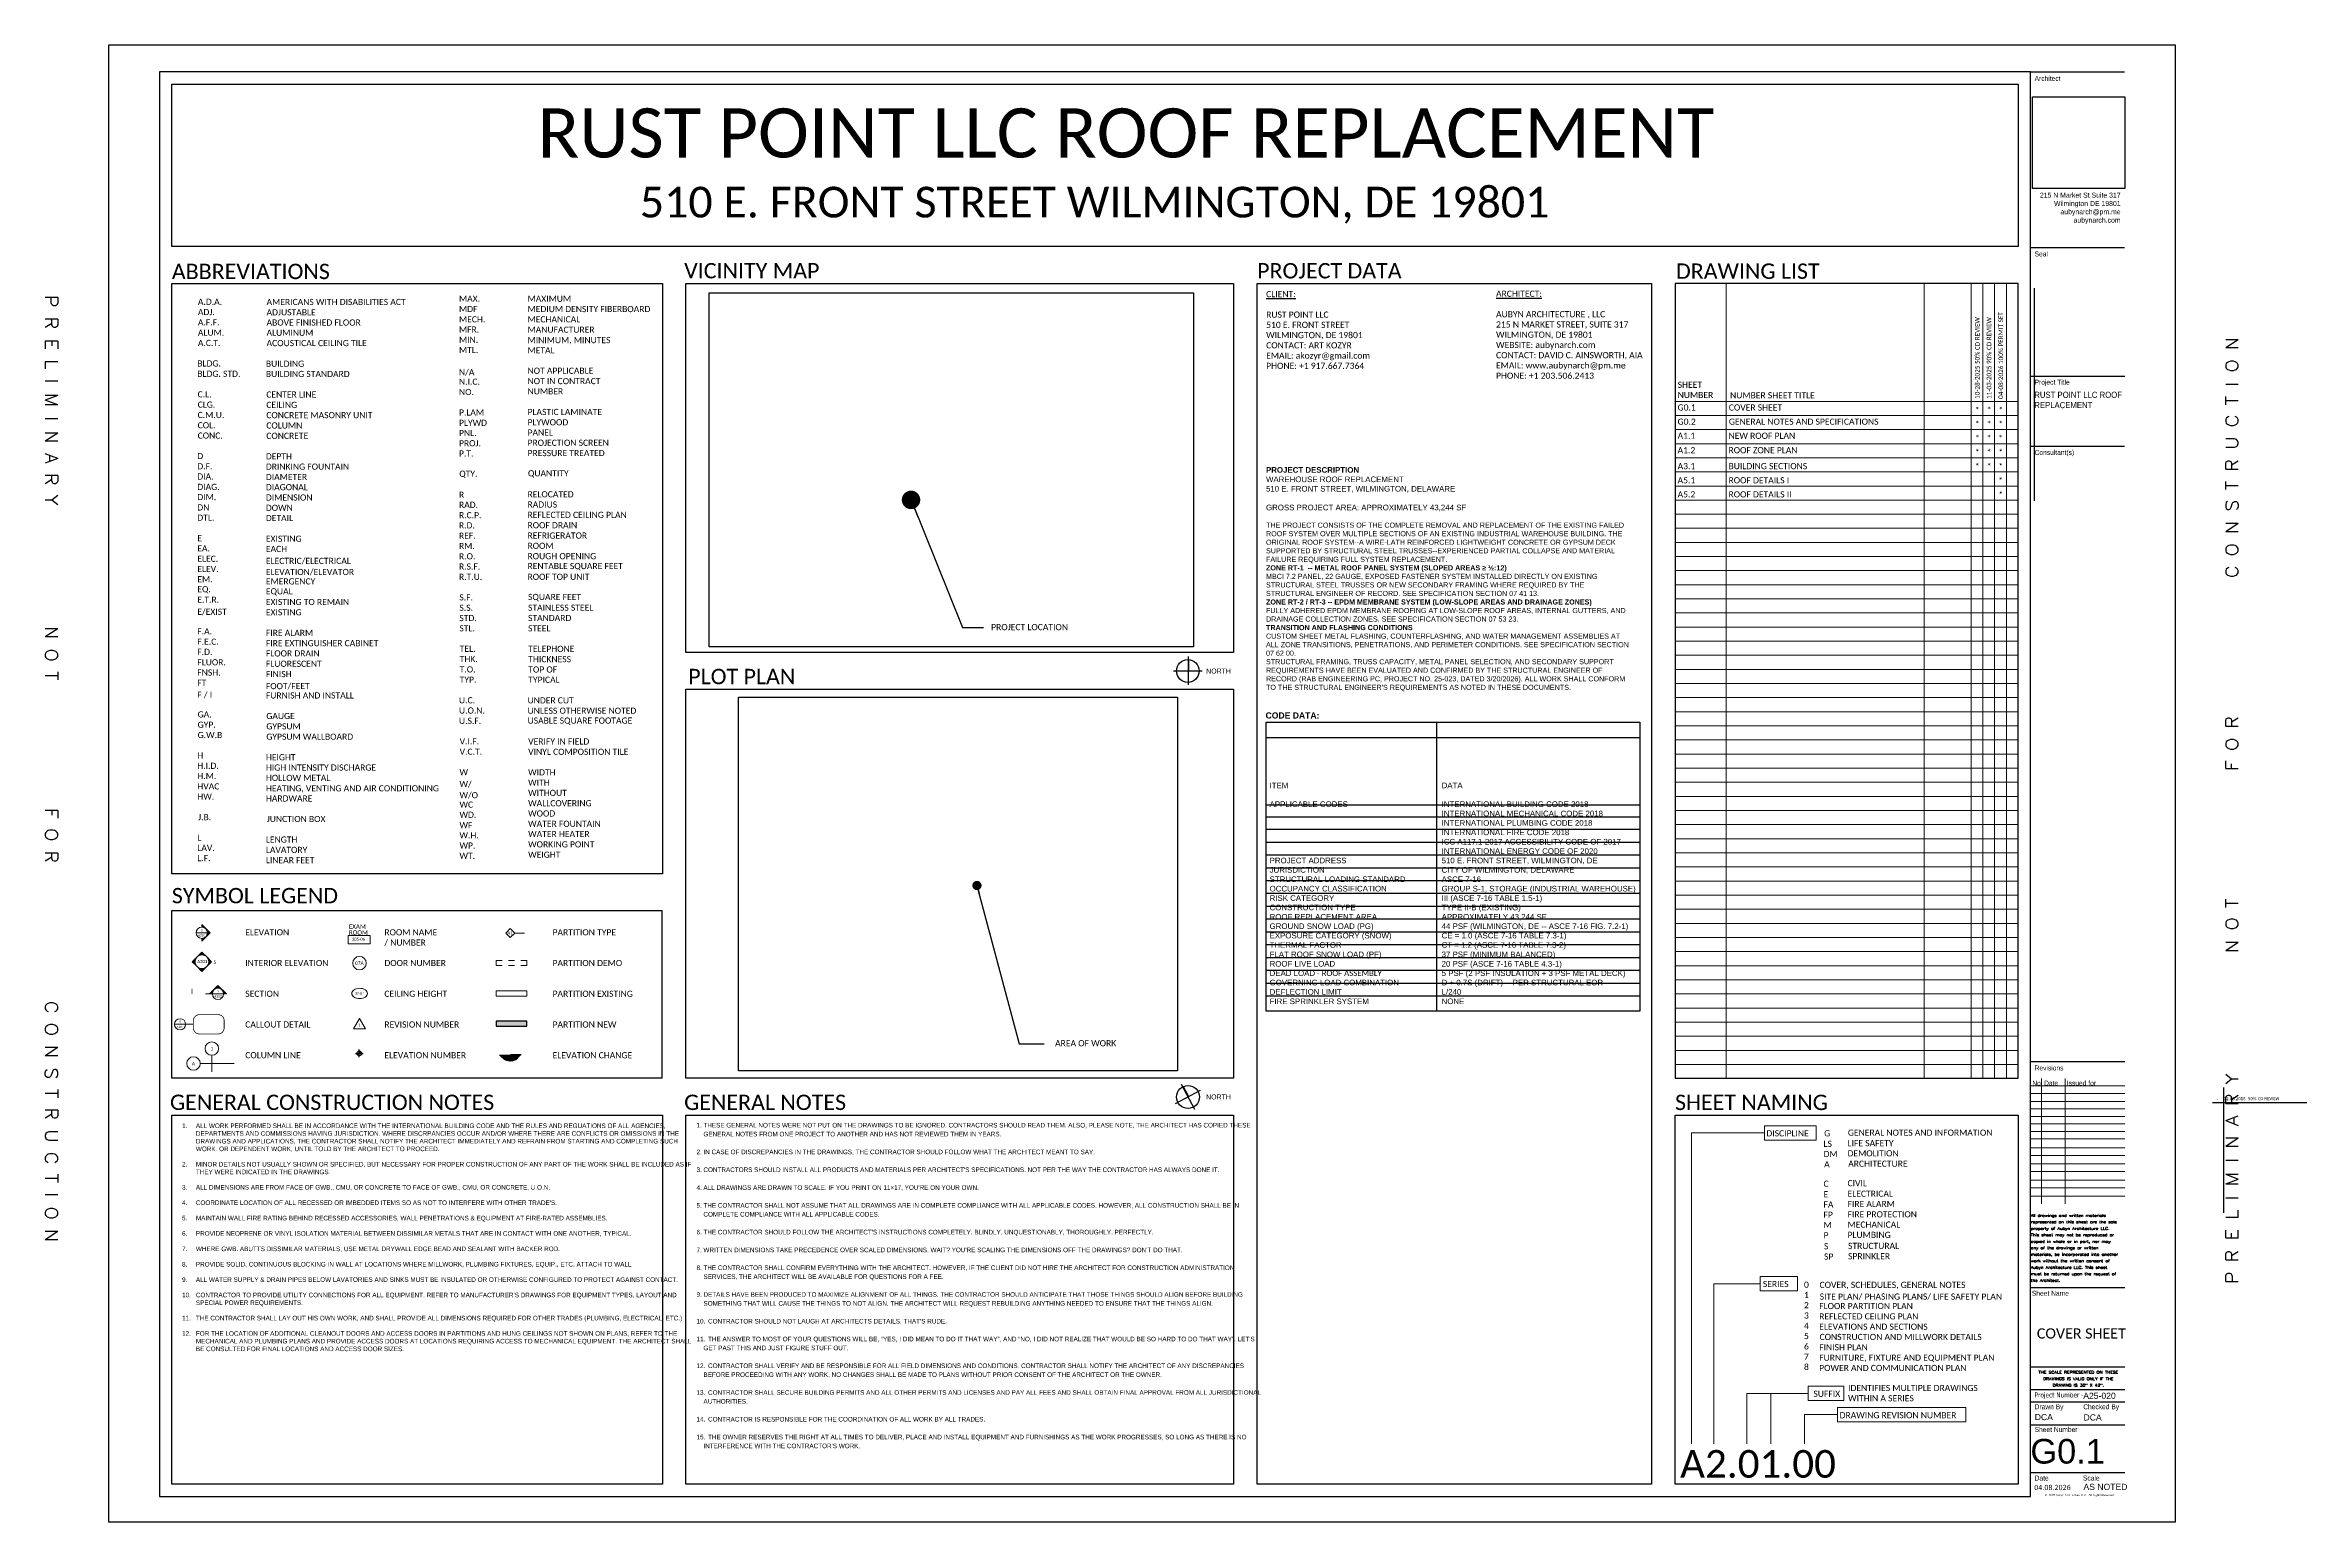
# Paper-space layout 'G0.1' of a CAD drawing. Header units: inches. Extents: x -8.1 to 37.8, y -6.3 to 23.7.
import ezdxf
from ezdxf.enums import TextEntityAlignment as Align

# ---------------------------------------------------------------- set-up
doc = ezdxf.new("R2010")
doc.units = ezdxf.units.IN
for name, pattern in [('CENTER2', [1.125, 0.75, -0.125, 0.125, -0.125]), ('DASHED4', [0.25, 0.125, -0.125]), ('HIDDEN', [9.525, 6.35, -3.175])]:
    doc.linetypes.add(name, pattern=pattern)
doc.layers.get('0').update_dxf_attribs({"color": 9, "lineweight": 0})
doc.layers.get('Defpoints').update_dxf_attribs({"color": 254})
for name, color, linetype, lineweight in [('G-ANNO-TTLB', 8, 'Continuous', 25), ('TITLE-ANNO-TEXT', 7, 'Continuous', 25), ('TITLE-ANNO-TTLB', 7, 'Continuous', 25), ('TITLE-CLOUD', 12, 'HIDDEN', 50), ('TITLE-TAGS', 7, 'Continuous', 20)]:
    doc.layers.add(name, color=color, linetype=linetype, lineweight=lineweight)
for name, color, linetype in [('LOGO-IMAGE', 7, 'Continuous'), ('TITLE-ANNO-16', 7, 'Continuous'), ('TITLE-LOGO-IMAGE', 7, 'Continuous')]:
    doc.layers.add(name, color=color, linetype=linetype)
doc.styles.add('arial', font='arial.ttf', dxfattribs={"width": 0.9})
doc.styles.add('BOLD', font='bold.shx', dxfattribs={"width": 0.8})
doc.styles.add('MONOQUIK', font='architxt.shx')
doc.styles.add('PDF Arial', font='arial.ttf')
doc.styles.add('PDF Calibri', font='calibri.ttf')
doc.styles.add('ROMANS', font='romans.shx', dxfattribs={"width": 1.1})
doc.styles.get("Standard").update_dxf_attribs({"font": 'arial.ttf'})
doc.styles.add('style1', font='block.shx')
doc.styles.add('TXT-STD-1', font='romans.shx', dxfattribs={"width": 0.8, "height": 0.75})
doc.styles.add('TXT-STD-1-4', font='romans.shx', dxfattribs={"width": 0.8, "height": 4.5})
doc.styles.add('TXT-STD-1-8', font='architxt.shx', dxfattribs={"width": 0.8, "height": 9})
doc.styles.add('TXT-TTL-1-4', font='romans.shx', dxfattribs={"height": 10})
doc.dimstyles.new('Dim 24', dxfattribs={"dimscale": 24, "dimtxt": 0.09375, "dimasz": 0.0625, "dimexe": 0.0625, "dimexo": 0.0625, "dimgap": 0.09375, "dimtad": 1, "dimdec": 4, "dimzin": 3, "dimdsep": 46, "dimlunit": 4, "dimtxsty": 'ROMANS', "dimblk1": 'ARCHTICK', "dimblk2": 'ARCHTICK', "dimsah": 1, "dimcen": 0.0625, "dimdle": 0.0625, "dimclrd": 2, "dimclre": 2, "dimclrt": 3, "dimaunit": 1, "dimazin": 0, "dimtm": 1e-09, "dimtfac": 1, "dimtdec": 4, "dimtmove": 2, "dimatfit": 3, "dimldrblk": 'CLOSEDBLANK', "dimfxl": 1, "dimtolj": 1, "dimtzin": 3, "dimarcsym": 0})
doc.dimstyles.new('STD-1-1', dxfattribs={"dimscale": 12, "dimtxt": 0.75, "dimasz": 0.03125, "dimexe": 0.015625, "dimexo": 0.015625, "dimgap": 0.03125, "dimtad": 1, "dimdec": 4, "dimzin": 3, "dimdsep": 46, "dimlunit": 4, "dimtxsty": 'TXT-STD-1', "dimblk": 'DOTSMALL', "dimcen": 0, "dimdle": 0.03125, "dimclrd": 12, "dimclre": 12, "dimclrt": 12, "dimadec": 0, "dimazin": 0, "dimtfac": 0.75, "dimtdec": 4, "dimtix": 1, "dimtmove": 2, "dimatfit": 3, "dimfxl": 0.015625, "dimtolj": 1, "dimtzin": 0, "dimarcsym": 0})
picture_1 = doc.add_image_def('image1.jpg', size_in_pixel=(950, 945))
picture_2 = doc.add_image_def('image2.jpg', size_in_pixel=(786, 574))
picture_3 = doc.add_image_def('image3.jpg', size_in_pixel=(625, 532))

psp = doc.layouts.new('G0.1')

# ---------------------------------------------------------------- texts
at = {"layer": 'TITLE-ANNO-TEXT', "linetype": 'Continuous', "style": 'ROMANS', "width": 1.1}
for rotation, p in [(270, (-8.116, 8.989)), (90, (36.443, 8.139))]:
    psp.add_text('P R E L I M I N A R Y          N O T            F O R             C O N S T R U C T I O N', height=0.25398, rotation=rotation, dxfattribs=at).set_placement(p, align=Align.CENTER)
at = {"layer": 'TITLE-ANNO-TEXT', "linetype": 'HIDDEN', "attachment_point": 7, "style": 'PDF Calibri'}
for s, insert, char_height, width in [('\\pxqc;RUST POINT LLC ROOF REPLACEMENT', (1.105, 21.393), 0.99976, 25.47771), ('\\pxqc;510 E. FRONT STREET WILMINGTON, DE 19801', (3.597, 20.062), 0.62419, 19.21847)]:
    psp.add_mtext(s, dxfattribs=dict(at, insert=insert, char_height=char_height, width=width))
at = {"layer": 'TITLE-ANNO-TEXT'}
for s, insert, char_height, width, attachment_point, style in [('{\\LCLIENT:\\P\\P}RUST POINT LLC\\P510 E. FRONT STREET\\PWILMINGTON, DE 19801\\PCONTACT: ART KOZYR\\PEMAIL: akozyr@gmail.com\\PPHONE: +1 917.667.7364', (16.692, 17.109), 0.12484, 3.20035, 7, 'PDF Calibri'), ('{\\LARCHITECT:\\P\\P}AUBYN ARCHITECTURE , LLC\\P215 N MARKET STREET, SUITE 317\\PWILMINGTON, DE 19801\\PWEBSITE: aubynarch.com\\PCONTACT: DAVID C. AINSWORTH, AIA\\PEMAIL: www.aubynarch@pm.me\\PPHONE: +1 203.506.2413', (21.363, 16.909), 0.12484, 3.04166, 7, 'PDF Calibri'), ('SHEET\\PNUMBER', (25.053, 16.516), 0.1248, 2.31252, 7, 'PDF Calibri'), ('NUMBER SHEET TITLE', (26.118, 16.51), 0.12484, 2.31252, 7, 'PDF Calibri'), ('\\pxql;RUST POINT LLC ROOF REPLACEMENT', (32.3, 16.646), 0.125, 1.91432, 1, 'arial'), ('G0.1', (25.052, 16.263), 0.1248, 0.9657, 7, 'PDF Calibri'), ('G0.2', (25.052, 15.975), 0.1248, 0.9603, 7, 'PDF Calibri'), ('COVER SHEET', (26.093, 16.263), 0.12484, 2.31252, 7, 'PDF Calibri'), ('GENERAL NOTES AND SPECIFICATIONS', (26.093, 15.975), 0.12484, 3.332, 7, 'PDF Calibri'), ('A1.1', (25.052, 15.688), 0.1248, 2.31252, 7, 'PDF Calibri'), ('NEW ROOF PLAN ', (26.087, 15.688), 0.12484, 5.01346, 7, 'PDF Calibri'), ('A1.2', (25.052, 15.395), 0.1248, 2.31252, 7, 'PDF Calibri'), ('A3.1', (25.052, 15.071), 0.1248, 0.9623, 7, 'PDF Calibri'), ('BUILDING SECTIONS', (26.087, 15.071), 0.12484, 5.01346, 7, 'PDF Calibri'), ('ROOF ZONE PLAN', (26.087, 15.395), 0.12484, 5.01346, 7, 'PDF Calibri'), ("\\pxb1.33333;{\\fArial|b1|i0|c0|p34;\\H0.91667x;\\C159;\\c4667950;PROJECT DESCRIPTION\\P\\pb0.33333;\\fArial|b0|i0|c0|p34;\\C256;WAREHOUSE ROOF REPLACEMENT\\fCalibri|b0|i0|c0|p34;\\P\\fArial|b0|i0|c0|p34;510 E. FRONT STREET, WILMINGTON, DELAWARE\\fCalibri|b0|i0|c0|p34;\\P\\P\\fArial|b0|i0|c0|p34;GROSS PROJECT AREA: APPROXIMATELY 43,244 SF\\fCalibri|b0|i0|c0|p34;\\P\\pb0.25;\\fArial|b0|i0|c0|p34;\\H0.90908x;\\P\\pb0.33333,a0.33333;THE PROJECT CONSISTS OF THE COMPLETE REMOVAL AND REPLACEMENT OF THE EXISTING FAILED ROOF SYSTEM OVER MULTIPLE SECTIONS OF AN EXISTING INDUSTRIAL WAREHOUSE BUILDING. THE ORIGINAL ROOF SYSTEM--A WIRE-LATH REINFORCED LIGHTWEIGHT CONCRETE OR GYPSUM DECK SUPPORTED BY STRUCTURAL STEEL TRUSSES--EXPERIENCED PARTIAL COLLAPSE AND MATERIAL FAILURE REQUIRING FULL SYSTEM REPLACEMENT.\\P\\fArial|b1|i0|c0|p34;ZONE RT-1  -- METAL ROOF PANEL SYSTEM (SLOPED AREAS ≥ ½:12)\\fCalibri|b0|i0|c0|p34;\\P\\fArial|b0|i0|c0|p34;MBCI 7.2 PANEL, 22 GAUGE, EXPOSED FASTENER SYSTEM INSTALLED DIRECTLY ON EXISTING STRUCTURAL STEEL TRUSSES OR NEW SECONDARY FRAMING WHERE REQUIRED BY THE STRUCTURAL ENGINEER OF RECORD. SEE SPECIFICATION SECTION 07\\~41\\~13.\\P\\fArial|b1|i0|c0|p34;ZONE RT-2 / RT-3 -- EPDM MEMBRANE SYSTEM (LOW-SLOPE AREAS AND DRAINAGE ZONES)\\fCalibri|b0|i0|c0|p34;\\P\\fArial|b0|i0|c0|p34;FULLY ADHERED EPDM MEMBRANE ROOFING AT LOW-SLOPE ROOF AREAS, INTERNAL GUTTERS, AND DRAINAGE COLLECTION ZONES. SEE SPECIFICATION SECTION 07\\~53\\~23.\\P\\fArial|b1|i0|c0|p34;TRANSITION AND FLASHING CONDITIONS\\fCalibri|b0|i0|c0|p34;\\P\\fArial|b0|i0|c0|p34;CUSTOM SHEET METAL FLASHING, COUNTERFLASHING, AND WATER MANAGEMENT ASSEMBLIES AT ALL ZONE TRANSITIONS, PENETRATIONS, AND PERIMETER CONDITIONS. SEE SPECIFICATION SECTION 07\\~62\\~00.\\PSTRUCTURAL FRAMING, TRUSS CAPACITY, METAL PANEL SELECTION, AND SECONDARY SUPPORT REQUIREMENTS HAVE BEEN EVALUATED AND CONFIRMED BY THE STRUCTURAL ENGINEER OF RECORD (RAB ENGINEERING PC, PROJECT NO. 25-023, DATED 3/20/2026). ALL WORK SHALL CONFORM TO THE STRUCTURAL ENGINEER'S REQUIREMENTS AS NOTED IN THESE DOCUMENTS.}", (16.689, 10.56), 0.124837, 7.41525, 7, 'PDF Calibri'), ('A5.1', (25.052, 14.784), 0.1248, 0.95342, 7, 'PDF Calibri'), ('ROOF DETAILS I', (26.087, 14.784), 0.12484, 5.01346, 7, 'PDF Calibri'), ('A5.2', (25.052, 14.497), 0.1248, 0.95342, 7, 'PDF Calibri'), ('ROOF DETAILS II', (26.087, 14.497), 0.12484, 5.01346, 7, 'PDF Calibri'), ('\\pxb1.33333,a0.5;{\\fArial|b1|i0|c0|p34;\\C159;\\c4667950;CODE DATA:}', (16.68, 10.005), 0.12484, 1.14522, 7, 'PDF Calibri'), ('{\\fArial|b0|i0|c0|p34;\\H0.91667x;ITEM^I^I^I^I^I^I^IDATA\\P\\PAPPLICABLE CODES^I^I^I^IINTERNATIONAL BUILDING CODE 2018\\P^I^I^I^I^I^I^IINTERNATIONAL MECHANICAL CODE 2018\\P^I^I^I^I^I^I^IINTERNATIONAL PLUMBING CODE 2018\\P^I^I^I^I^I^I^IINTERNATIONAL FIRE CODE 2018\\P^I^I^I^I^I^I^IICC A117.1-2017 ACCESSIBILITY CODE OF 2017\\P^I^I^I^I^I^I^IINTERNATIONAL ENERGY CODE OF 2020\\fCalibri|b0|i0|c0|p34;\\P\\pxb0.25,a0.25;\\fArial|b0|i0|c0|p34;PROJECT ADDRESS\\fCalibri|b0|i0|c0|p34;^I^I^I^I\\fArial|b0|i0|c0|p34;510 E. FRONT STREET, WILMINGTON, DE\\fCalibri|b0|i0|c0|p34;\\P\\fArial|b0|i0|c0|p34;JURISDICTION\\fCalibri|b0|i0|c0|p34;^I^I^I^I^I\\fArial|b0|i0|c0|p34;CITY OF WILMINGTON, DELAWARE\\fCalibri|b0|i0|c0|p34;\\P\\fArial|b0|i0|c0|p34;STRUCTURAL LOADING STANDARD\\fCalibri|b0|i0|c0|p34;^I^I\\fArial|b0|i0|c0|p34;ASCE 7-16\\fCalibri|b0|i0|c0|p34;\\P\\fArial|b0|i0|c0|p34;OCCUPANCY CLASSIFICATION\\fCalibri|b0|i0|c0|p34;^I^I^I\\fArial|b0|i0|c0|p34;GROUP S-1, STORAGE (INDUSTRIAL WAREHOUSE)\\fCalibri|b0|i0|c0|p34;\\P\\fArial|b0|i0|c0|p34;RISK CATEGORY\\fCalibri|b0|i0|c0|p34;^I^I^I^I^I\\fArial|b0|i0|c0|p34;III (ASCE 7-16 TABLE 1.5-1)\\fCalibri|b0|i0|c0|p34;\\P\\fArial|b0|i0|c0|p34;CONSTRUCTION TYPE\\fCalibri|b0|i0|c0|p34;^I^I^I^I\\fArial|b0|i0|c0|p34;TYPE II-B (EXISTING)\\fCalibri|b0|i0|c0|p34;\\P\\fArial|b0|i0|c0|p34;ROOF REPLACEMENT AREA\\fCalibri|b0|i0|c0|p34;^I^I^I\\fArial|b0|i0|c0|p34;APPROXIMATELY 43,244 SF\\fCalibri|b0|i0|c0|p34;\\P\\fArial|b0|i0|c0|p34;GROUND SNOW LOAD (PG)\\fCalibri|b0|i0|c0|p34;^I^I^I\\fArial|b0|i0|c0|p34;44 PSF (WILMINGTON, DE -- ASCE 7-16 FIG. 7.2-1)\\fCalibri|b0|i0|c0|p34;\\P\\fArial|b0|i0|c0|p34;EXPOSURE CATEGORY (SNOW)\\fCalibri|b0|i0|c0|p34;^I^I^I\\fArial|b0|i0|c0|p34;CE = 1.0 (ASCE 7-16 TABLE 7.3-1)\\fCalibri|b0|i0|c0|p34;\\P\\fArial|b0|i0|c0|p34;THERMAL FACTOR\\fCalibri|b0|i0|c0|p34;^I^I^I^I^I\\fArial|b0|i0|c0|p34;CT = 1.2 (ASCE 7-16 TABLE 7.3-2)\\fCalibri|b0|i0|c0|p34;\\P\\fArial|b0|i0|c0|p34;FLAT ROOF SNOW LOAD (PF)\\fCalibri|b0|i0|c0|p34;^I^I^I\\fArial|b0|i0|c0|p34;37 PSF (MINIMUM BALANCED)\\fCalibri|b0|i0|c0|p34;\\P\\fArial|b0|i0|c0|p34;ROOF LIVE LOAD^I^I^I^I^I20 PSF (ASCE 7-16 TABLE 4.3-1)\\PDEAD LOAD\\fCalibri|b0|i0|c0|p34; - ROOF ASSEMBLY^I^I^I\\fArial|b0|i0|c0|p34;5 PSF (2 PSF INSULATION + 3 PSF METAL DECK)\\fCalibri|b0|i0|c0|p34;\\P\\fArial|b0|i0|c0|p34;GOVERNING LOAD COMBINATION\\fCalibri|b0|i0|c0|p34;^I^I\\fArial|b0|i0|c0|p34;D + 0.7S (DRIFT) -- PER STRUCTURAL EOR \\fCalibri|b0|i0|c0|p34;\\P\\fArial|b0|i0|c0|p34;DEFLECTION LIMIT\\fCalibri|b0|i0|c0|p34;^I^I^I^I^I\\fArial|b0|i0|c0|p34;L/240\\fCalibri|b0|i0|c0|p34;\\P\\fArial|b0|i0|c0|p34;FIRE SPRINKLER SYSTEM\\fCalibri|b0|i0|c0|p34;^I^I^I\\fArial|b0|i0|c0|p34;NONE}', (16.762, 4.202), 0.124837, 7.73504, 7, 'PDF Calibri'), ('{\\fTahoma|b0|i0|c0|p15;-     02.03.2018  50% CD REVIEW}', (36, 2.315), 0.0625, 1.87189, 1, 'style1'), ('{\\fTahoma|b0|i0|c0|p34;04.08.2026}', (32.297, -5.564), 0.10523, 0.76625, 1, 'style1')]:
    psp.add_mtext(s, dxfattribs=dict(at, insert=insert, char_height=char_height, width=width, attachment_point=attachment_point, style=style))
at = {"layer": 'TITLE-ANNO-TEXT', "char_height": 0.0931, "width": 2.15217, "attachment_point": 7, "rotation": 90, "style": 'PDF Calibri'}
for s, insert in [('10-28-2025 50% CD REVIEW', (31.19, 16.5)), ('11-03-2025 90% CD REVIEW', (31.428, 16.5)), ('04-08-2026 100% PERMIT SET', (31.666, 16.5))]:
    psp.add_mtext(s, dxfattribs=dict(at, insert=insert))
at = {"layer": 'TITLE-ANNO-TEXT', "char_height": 0.125, "attachment_point": 7, "style": 'PDF Calibri'}
for insert in [(31.093, 16.208), (31.332, 16.208), (31.57, 16.208), (31.093, 15.922), (31.093, 15.635), (31.332, 15.922), (31.332, 15.635), (31.57, 15.922), (31.57, 15.635), (31.093, 15.348), (31.093, 15.062), (31.332, 15.348), (31.332, 15.062), (31.57, 15.348), (31.57, 15.062), (31.57, 14.775), (31.57, 14.488)]:
    psp.add_mtext('*', dxfattribs=dict(at, insert=insert))
at = {"layer": 'TITLE-ANNO-TTLB', "linetype": 'Continuous', "insert": (15.472, 2.317), "char_height": 0.1011, "width": 0.78941, "attachment_point": 4, "style": 'PDF Arial'}
psp.add_mtext('NORTH', dxfattribs=at)

# ---------------------------------------------------------------- blocks, each defined once
blk = doc.blocks.new('SYM-DETAIL')
blk.add_line((-15, 0), (15, 0))
blk.add_circle((0, 0), 15)
at = {"style": 'TXT-STD-1-4', "width": 0.8}
for tag, p in [('DETAIL', (0, 6.7)), ('SHEET', (0, -7.1))]:
    blk.add_attdef(tag, text='', height=6, dxfattribs=at).set_placement(p, align=Align.MIDDLE)
blk = doc.blocks.new('A$C1D3A682B')
blk.add_hatch(color=256).paths.add_polyline_path([(54, 27), (45, 27, -1), (9, 27), (0, 27), (27, 0)])
for p, q in [((0, 27), (9, 27)), ((27, 0), (0, 27)), ((54, 27), (27, 0)), ((45, 27), (54, 27))]:
    blk.add_line(p, q)
blk = doc.blocks.new('SYM-INTEL-96')
for points in [[(-25.8, 0), (-12.9, -12.9, -0.414214), (-12.9, 12.9)], [(0, 25.8), (12.9, 12.9, 0.414214), (-12.9, 12.9)], [(25.8, 0), (12.9, -12.9, 0.414214), (12.9, 12.9)], [(0, -25.8), (12.9, -12.9, -0.414214), (-12.9, -12.9)]]:
    blk.add_hatch(color=256).paths.add_polyline_path(points)
for p, q in [((-25.8, 0, -80), (-12.9, 12.9, -80)), ((-25.8, 0, -80), (-12.9, -12.9, -80)), ((0, 25.8, -80), (-17.2, 8.6, -80)), ((0, 25.8, -80), (12.9, 12.9, -80)), ((25.8, 0, -80), (0, -25.8, -80)), ((25.8, 0, -80), (12.9, 12.9, -80)), ((0, -25.8, -80), (-12.9, -12.9, -80)), ((0, -25.8, -80), (12.9, -12.9, -80))]:
    blk.add_line(p, q)
blk.add_circle((0, 0, -80), 18.2)
at = {"style": 'TXT-STD-1-8', "width": 0.7}
blk.add_attdef('X', text='', height=9, dxfattribs=at).set_placement((-29.3, -0.8, 8.1), align=Align.MIDDLE_RIGHT)
for tag, height, style, width, p in [('AXXX', 12, 'TXT-STD-1-4', 0.6, (0, 0, -8)), ('X', 9, 'TXT-STD-1-8', 0.7, (31, -0.9, 8.1))]:
    blk.add_attdef(tag, text='', height=height, dxfattribs=dict(style=style, width=width)).set_placement(p, align=Align.MIDDLE_CENTER)
blk.add_attdef('X', text='', height=9, dxfattribs=at).set_placement((-0.4, 24.3, 8.1), align=Align.BOTTOM_CENTER)
blk.add_attdef('X', text='', height=9, dxfattribs=at).set_placement((-0.1, -26.7, 8.1), align=Align.TOP_CENTER)
blk = doc.blocks.new('SYM-DOOR')
blk.add_circle((0, 0), 9)
at = {"style": 'TXT-STD-1-4', "width": 0.8}
blk.add_attdef('DOOR#', text='', height=4.5, dxfattribs=at).set_placement((0, 0, 0), align=Align.MIDDLE_CENTER)
blk = doc.blocks.new('SYM-PART')
blk.add_lwpolyline([(0, 0), (-6, 6), (0, 11.9), (6, 6), (0, 0)])
at = {"style": 'TXT-STD-1-4', "width": 0.75}
blk.add_attdef('X', text='', height=4.5, dxfattribs=at).set_placement((0, 6, 0), align=Align.MIDDLE_CENTER)
blk = doc.blocks.new('SYM-ROOM')
blk.add_lwpolyline([(-1, -20.1), (28.4, -20.1), (28.4, -9.1), (-1, -9.1)], close=True)
at = {"style": 'TXT-TTL-1-4', "width": 0.75}
for p in [(0, 4.7), (0, -5.3)]:
    blk.add_attdef('%%UROOMNAME', p, '', height=6.75, dxfattribs=at)
blk.add_attdef('NUM', text='', height=6.75, dxfattribs=at).set_placement((18.1, -14.6), align=Align.MIDDLE_CENTER)
blk = doc.blocks.new('REVNO1')
for p, q in [((-12.1, -6.8), (-0.1, 14)), ((-0.1, 14), (11.9, -6.8)), ((-12.1, -6.8), (11.9, -6.8))]:
    blk.add_line(p, q)
blk.add_attdef('#', text='', height=6).set_placement((0.1, -2.8), align=Align.CENTER)
blk = doc.blocks.new('CLNG_HGT')
at = {"lineweight": -2, "elevation": 0}
blk.add_lwpolyline([(-8899.5, 98.9, 0.139889), (-8901.2, 104.9, 0.107118), (-8906.9, 110.8, 0.079812), (-8915.6, 114.8, 0.082336), (-8924.8, 115.7, 0.067459), (-8934.8, 114.4, 0.079812), (-8942.6, 110.8, 0.107118), (-8948.3, 104.9, 0.139889), (-8950, 98.9, 0.139889), (-8948.3, 92.8, 0.107118), (-8942.6, 87, 0.079812), (-8934.8, 83.4, 0.067459), (-8924.8, 82.1, 0.067459), (-8914.7, 83.4, 0.079812), (-8906.9, 87, 0.107118), (-8901.2, 92.8, 0.139889)], format="xyb", close=True, dxfattribs=at)
at = {"lineweight": -2, "style": 'ROMANS'}
blk.add_attdef('CLGHT', text='', height=9, dxfattribs=at).set_placement((-8924.5, 99, 0), align=Align.MIDDLE)
blk = doc.blocks.new('TITLE G00')
h = blk.add_hatch(color=0)
h.paths.add_polyline_path([(-36.949, 9.515, 0.414214), (-36.902, 9.468), (-36.902, 9.515)])
h.paths.add_polyline_path([(-36.855, 9.515, 0.414214), (-36.902, 9.562), (-36.902, 9.515)])
h = blk.add_hatch()
h.set_pattern_fill('ANSI31', color=0, scale=0.130208, style=0)
h.set_pattern_definition([(45, (-43.152147, 0.760532), (-0.011508888, 0.011508888), [])])
h.paths.add_polyline_path([(-33.841, 9.476), (-34.049, 9.476), (-34.042, 9.466), (-33.975, 9.398), (-33.927, 9.373), (-33.893, 9.363), (-33.865, 9.358), (-33.841, 9.356)])
h.paths.add_polyline_path([(-33.83, 9.476), (-33.841, 9.476), (-33.841, 9.356), (-33.83, 9.356)])
h.paths.add_polyline_path([(-33.755, 9.486), (-33.83, 9.486), (-33.83, 9.476), (-33.83, 9.356), (-33.818, 9.356), (-33.797, 9.359), (-33.778, 9.363), (-33.76, 9.368), (-33.755, 9.37)])
h.paths.add_polyline_path([(-33.649, 9.44), (-33.638, 9.453), (-33.629, 9.466), (-33.62, 9.481), (-33.611, 9.486), (-33.755, 9.486), (-33.755, 9.37), (-33.743, 9.374), (-33.727, 9.381), (-33.712, 9.389), (-33.698, 9.397), (-33.684, 9.407), (-33.672, 9.417), (-33.66, 9.429)])
at = {"layer": 'TITLE-CLOUD', "true_color": 0x999999, "transparency": 33554559}
blk.add_hatch(color=253, dxfattribs=at).paths.add_polyline_path([(-34.122, 10.07), (-33.498, 10.07), (-33.498, 10.174), (-34.122, 10.174)])
at = {"color": 0}
for p, q in [((-36.98, 9.515), (-36.824, 9.515)), ((-36.902, 9.437), (-36.902, 9.593)), ((-33.83, 9.476), (-34.051, 9.476)), ((-33.611, 9.486), (-33.83, 9.486)), ((-33.83, 9.486), (-33.83, 9.353))]:
    blk.add_line(p, q, dxfattribs=at)
blk.add_circle((-36.902, 9.515), 0.0469, dxfattribs=at)
at = {"layer": 'Defpoints'}
blk.add_line((-2.868, 25.061), (-2.868, 20.746), dxfattribs=at)
for points in [[(-42, 0), (0, 0), (0, 30), (-42, 30)], [(-40.962, 0.516), (-2.948, 0.516), (-2.948, 29.46), (-40.962, 29.46)]]:
    blk.add_lwpolyline(points, close=True, dxfattribs=at)
at = {"layer": 'TITLE-ANNO-16'}
blk.add_circle((-20.067, 17.286), 0.231, dxfattribs=at)
at = {"layer": 'TITLE-ANNO-TEXT', "lineweight": 0}
for points in [[(-9.126, 25.159), (-9.126, 9.011)], [(-5.104, 25.159), (-5.104, 9.011)], [(-4.151, 25.159), (-4.151, 9.011)], [(-3.913, 9.011), (-3.913, 25.159)], [(-3.674, 9.011), (-3.674, 25.159)], [(-3.436, 9.011), (-3.436, 25.159)], [(-10.168, 22.764), (-3.198, 22.764)], [(-10.168, 22.477), (-3.198, 22.477)], [(-10.168, 22.19), (-3.198, 22.19)], [(-10.168, 21.904), (-3.198, 21.904)], [(-10.168, 21.617), (-3.198, 21.617)], [(-10.168, 21.33), (-3.198, 21.33)], [(-10.168, 21.044), (-3.198, 21.044)], [(-10.168, 20.757), (-3.198, 20.757)], [(-10.168, 20.47), (-3.198, 20.47)], [(-10.168, 20.184), (-3.198, 20.184)], [(-10.168, 19.897), (-3.198, 19.897)], [(-10.168, 19.61), (-3.198, 19.61)], [(-10.168, 19.324), (-3.198, 19.324)], [(-10.168, 19.037), (-3.198, 19.037)], [(-10.168, 18.75), (-3.198, 18.75)], [(-10.168, 18.464), (-3.198, 18.464)], [(-10.168, 18.177), (-3.198, 18.177)], [(-10.168, 17.89), (-3.198, 17.89)], [(-10.168, 17.604), (-3.198, 17.604)], [(-10.168, 17.317), (-3.198, 17.317)], [(-10.168, 17.03), (-3.198, 17.03)], [(-10.168, 16.744), (-3.198, 16.744)], [(-10.168, 16.457), (-3.198, 16.457)], [(-10.168, 16.17), (-3.198, 16.17)], [(-10.168, 15.884), (-3.198, 15.884)], [(-10.168, 15.597), (-3.198, 15.597)], [(-10.168, 15.31), (-3.198, 15.31)], [(-10.168, 15.024), (-3.198, 15.024)], [(-10.168, 14.737), (-3.198, 14.737)], [(-10.168, 14.45), (-3.198, 14.45)], [(-10.168, 14.164), (-3.198, 14.164)], [(-10.168, 13.877), (-3.198, 13.877)], [(-10.168, 13.59), (-3.198, 13.59)], [(-10.168, 13.304), (-3.198, 13.304)], [(-10.168, 13.017), (-3.198, 13.017)], [(-10.168, 12.73), (-3.198, 12.73)], [(-10.168, 12.444), (-3.198, 12.444)], [(-10.168, 12.157), (-3.198, 12.157)], [(-10.168, 11.87), (-3.198, 11.87)], [(-10.168, 11.584), (-3.198, 11.584)], [(-10.168, 11.297), (-3.198, 11.297)], [(-10.168, 11.01), (-3.198, 11.01)], [(-10.168, 10.724), (-3.198, 10.724)], [(-10.168, 10.437), (-3.198, 10.437)], [(-10.168, 10.15), (-3.198, 10.15)], [(-10.168, 9.864), (-3.198, 9.864)], [(-10.168, 9.577), (-3.198, 9.577)], [(-10.168, 9.29), (-3.198, 9.29)], [(-2.941, 8.855), (-1.028, 8.855)], [(-2.719, 9.005), (-2.719, 6.457)], [(-2.243, 9.005), (-2.243, 6.457)], [(-2.941, 8.698), (-1.028, 8.698)], [(-2.941, 8.541), (-1.028, 8.541)], [(-2.941, 8.391), (-1.028, 8.391)], [(-9.831, 1.586), (-9.831, 7.899), (-8.353, 7.899)], [(-2.941, 8.234), (-1.028, 8.234)], [(-2.941, 8.084), (-1.028, 8.084)], [(-2.941, 7.927), (-1.028, 7.927)], [(-2.941, 7.778), (-1.028, 7.778)], [(-2.941, 7.599), (-1.028, 7.599)], [(-2.941, 7.442), (-1.028, 7.442)], [(-2.941, 7.271), (-1.028, 7.271)], [(-2.941, 7.114), (-1.028, 7.114)], [(-2.941, 6.943), (-1.028, 6.943)], [(-2.941, 6.786), (-1.028, 6.786)], [(-2.941, 6.614), (-1.028, 6.614)], [(-9.383, 1.586), (-9.383, 4.836), (-8.438, 4.836)], [(-8.709, 1.586), (-8.709, 2.608), (-7.466, 2.608)], [(-8.221, 1.586), (-8.221, 2.608)], [(-7.536, 1.586), (-7.536, 2.176), (-6.866, 2.176)]]:
    blk.add_lwpolyline(points, dxfattribs=at)
at = {"layer": 'TITLE-ANNO-TEXT'}
for points in [[(-20.063, 17.579), (-20.063, 17.001)], [(-20.356, 17.286), (-19.778, 17.286)]]:
    blk.add_lwpolyline(points, dxfattribs=at)
at = {"layer": 'TITLE-ANNO-TEXT', "const_width": 0.0268}
blk.add_lwpolyline([(-20.049, 17.286), (-20.049, 17.516)], dxfattribs=at)
at = {"layer": 'TITLE-ANNO-TEXT', "lineweight": 0}
for points in [[(-8.353, 8.044), (-8.353, 7.753), (-7.299, 7.753), (-7.299, 8.044)], [(-8.438, 4.981), (-8.438, 4.689), (-7.679, 4.689), (-7.679, 4.981)], [(-7.466, 2.754), (-7.466, 2.463), (-6.736, 2.463), (-6.736, 2.754)], [(-6.866, 2.321), (-6.866, 2.029), (-4.256, 2.029), (-4.256, 2.321)]]:
    blk.add_lwpolyline(points, close=True, dxfattribs=at)
at = {"layer": 'TITLE-ANNO-TTLB', "linetype": 'Continuous'}
for points in [[(-2.948, 29.46), (-1.035, 29.46)], [(-2.948, 25.893), (-1.035, 25.893)], [(-2.941, 23.274), (-1.028, 23.274)], [(-2.948, 21.854), (-1.035, 21.854)], [(-2.941, 9.354), (-1.028, 9.354)], [(-2.941, 4.762), (-1.028, 4.762)], [(-2.941, 3.149), (-1.028, 3.149)], [(-2.941, 2.686), (-1.028, 2.686)], [(-2.941, 2.436), (-1.028, 2.436)], [(-2.941, 1.972), (-1.028, 1.972)], [(-2.941, 1.002), (-1.028, 1.002)]]:
    blk.add_lwpolyline(points, dxfattribs=at)
for points in [[(-3.198, 25.909), (-40.712, 25.909), (-40.712, 29.21), (-3.198, 29.21)], [(-40.712, 13.166), (-40.712, 25.159), (-30.745, 25.159), (-30.745, 13.166)], [(-19.139, 17.664), (-30.265, 17.664), (-30.265, 25.159), (-19.139, 25.159)], [(-18.659, 25.159), (-10.648, 25.159), (-10.648, 0.766), (-18.659, 0.766)], [(-10.168, 9.011), (-3.198, 9.011), (-3.198, 25.159), (-10.168, 25.159)], [(-19.139, 9.011), (-30.265, 9.011), (-30.265, 16.914), (-19.139, 16.914)], [(-40.712, 12.416), (-30.753, 12.416), (-30.753, 9.011), (-40.712, 9.011)], [(-34.122, 10.07), (-33.498, 10.07), (-33.498, 10.174), (-34.122, 10.174)], [(-40.712, 8.261), (-30.745, 8.261), (-30.745, 0.766), (-40.712, 0.766)], [(-30.265, 8.261), (-19.139, 8.261), (-19.139, 0.766), (-30.265, 0.766)], [(-10.168, 8.261), (-3.198, 8.261), (-3.198, 0.766), (-10.168, 0.766)]]:
    blk.add_lwpolyline(points, close=True, dxfattribs=at)
at = {"layer": 'TITLE-TAGS'}
for p, q in [((-33.548, 11.961, 0), (-33.746, 11.961, 0)), ((-39.888, 10.726), (-40.025, 10.726))]:
    blk.add_line(p, q, dxfattribs=at)
at = {"layer": 'TITLE-TAGS', "linetype": 'CENTER2'}
for p, q in [((-39.443, 9.31), (-40.134, 9.31)), ((-39.899, 9.143), (-39.899, 9.477))]:
    blk.add_line(p, q, dxfattribs=at)
at = {"layer": 'TITLE-TAGS', "linetype": 'DASHED4', "lineweight": 0}
blk.add_lwpolyline([(-34.122, 11.3), (-33.498, 11.3), (-33.498, 11.406), (-34.122, 11.406)], close=True, dxfattribs=at)
at = {"layer": 'TITLE-TAGS'}
blk.add_lwpolyline([(-40.304, 10.829, 0.0152, 0.0152, 0), (-40.304, 10.726, 0, 0, 0), (-40.109, 10.726, 0, 0, 0)], format="xyseb", dxfattribs=at)
at = {"layer": 'TITLE-TAGS', "linetype": 'Continuous', "lineweight": 0}
blk.add_lwpolyline([(-34.122, 10.682), (-33.498, 10.682), (-33.498, 10.789), (-34.122, 10.789)], close=True, dxfattribs=at)
at = {"layer": 'TITLE-TAGS', "linetype": 'DASHED4', "const_width": 0.0152, "elevation": -0.487, "flags": 128}
blk.add_lwpolyline([(-39.648, 10.033, -0.414214), (-39.77, 9.911), (-40.152, 9.911, -0.414214), (-40.274, 10.033), (-40.274, 10.182, -0.414214), (-40.152, 10.303), (-39.77, 10.303, -0.414214), (-39.648, 10.182)], format="xyb", close=True, dxfattribs=at)
at = {"layer": 'TITLE-TAGS', "elevation": -0.487}
blk.add_lwpolyline([(-40.431, 10.107), (-40.274, 10.107), (-40.274, 10.107)], dxfattribs=at)
at = {"layer": 'TITLE-TAGS'}
ref = blk.add_blockref('SYM-DETAIL', (-40.104, 11.967), dxfattribs=dict(at, xscale=0.007617187500000001, yscale=0.007617187500000001, zscale=0.007617187500000001))
ref.add_attrib('DETAIL', '2', dxfattribs={"layer": '0', "height": 0.0457, "style": 'PDF Calibri'}).set_placement((-40.104, 12.018), align=Align.MIDDLE)
ref.add_attrib('SHEET', 'A201', dxfattribs={"layer": '0', "height": 0.0457, "style": 'PDF Calibri'}).set_placement((-40.104, 11.913), align=Align.MIDDLE)
at = {"layer": 'TITLE-TAGS', "yscale": 0.00634765625}
for p, xscale, zscale, rotation in [((-39.932, 11.795), 0.00634765625, 0.00634765625, 90), ((-39.945, 10.897), -0.00634765625, 0.006347656250000386, 180)]:
    blk.add_blockref('A$C1D3A682B', p, dxfattribs=dict(at, xscale=xscale, zscale=zscale, rotation=rotation))
at = {"layer": 'TITLE-TAGS'}
ref = blk.add_blockref('SYM-ROOM', (-37.115, 12.047), dxfattribs=dict(at, xscale=0.015234375, yscale=0.015234375, zscale=0.015234375))
ref.add_attrib('%%UROOMNAME', 'EXAM', dxfattribs={"layer": '0', "height": 0.0914, "style": 'PDF Calibri'}).set_placement((-37.115, 12.138), align=Align.TOP_LEFT)
ref.add_attrib('%%UROOMNAME', 'ROOM', dxfattribs={"layer": '0', "height": 0.0914, "style": 'PDF Calibri'}).set_placement((-37.115, 12.016), align=Align.TOP_LEFT)
ref.add_attrib('XXXX', '305-06', dxfattribs={"layer": '0', "height": 0.0609, "style": 'PDF Calibri'}).set_placement((-36.92, 11.836), align=Align.MIDDLE_CENTER)
ref = blk.add_blockref('SYM-PART', (-33.836, 11.87, 0), dxfattribs=dict(at, xscale=0.015234375, yscale=0.015234375, zscale=0.015234375))
ref.add_attrib('X', 'A1', dxfattribs={"layer": '0', "height": 0.0686, "style": 'PDF Calibri'}).set_placement((-33.837, 11.962, 0), align=Align.MIDDLE_CENTER)
ref = blk.add_blockref('SYM-INTEL-96', (-40.1, 11.377, 0.609), dxfattribs=dict(at, xscale=0.007617187500000001, yscale=0.007617187500000001, zscale=0.007617187500000001))
ref.add_attrib('AXXX', 'A201', (-40.195, 11.351, 0.548), dxfattribs={"layer": '0', "height": 0.0625, "style": 'PDF Calibri'})
ref.add_attrib('X', '5', dxfattribs={"layer": '0', "height": 0.0686, "style": 'PDF Calibri'}).set_placement((-39.838, 11.402, 0.671), align=Align.TOP_CENTER)
ref = blk.add_blockref('SYM-DOOR', (-36.899, 11.349), dxfattribs=dict(at, xscale=0.015234375, yscale=0.015234375, zscale=0.015234375))
ref.add_attrib('DOOR#', '07A', dxfattribs={"layer": '0', "height": 0.0686, "style": 'PDF Calibri'}).set_placement((-36.899, 11.349, 0), align=Align.MIDDLE_CENTER)
ref = blk.add_blockref('SYM-DETAIL', (-39.774, 10.726), dxfattribs=dict(at, xscale=0.007617187500000001, yscale=0.007617187500000001, zscale=0.007617187500000001))
ref.add_attrib('DETAIL', '1', dxfattribs={"layer": '0', "height": 0.0457, "style": 'PDF Calibri'}).set_placement((-39.774, 10.777), align=Align.MIDDLE)
ref.add_attrib('SHEET', 'A302', dxfattribs={"layer": '0', "height": 0.0457, "style": 'PDF Calibri'}).set_placement((-39.774, 10.672), align=Align.MIDDLE)
ref = blk.add_blockref('CLNG_HGT', (18.883, 10.115, 0), dxfattribs=dict(at, xscale=0.00625, yscale=0.00625, zscale=0.00625))
ref.add_attrib('CLGHT', '8\'-0"', dxfattribs={"layer": '0', "lineweight": -2, "height": 0.0563, "style": 'PDF Calibri'}).set_placement((-36.895, 10.733, 0), align=Align.MIDDLE)
ref = blk.add_blockref('SYM-DETAIL', (-40.545, 10.107, -0.487), dxfattribs=dict(at, xscale=0.007617187500000001, yscale=0.007617187500000001, zscale=0.007617187500000001))
ref.add_attrib('DETAIL', '9', dxfattribs={"layer": '0', "height": 0.0457, "style": 'PDF Calibri'}).set_placement((-40.545, 10.159, -0.487), align=Align.MIDDLE)
ref.add_attrib('SHEET', 'A201', dxfattribs={"layer": '0', "height": 0.0457, "style": 'PDF Calibri'}).set_placement((-40.545, 10.053, -0.487), align=Align.MIDDLE)
ref = blk.add_blockref('REVNO1', (-36.9, 10.085), dxfattribs=dict(at, xscale=0.01015625, yscale=0.01015625, zscale=0.01015625))
ref.add_attrib('#', '1', dxfattribs={"layer": '0', "height": 0.0609, "style": 'PDF Calibri'}).set_placement((-36.898, 10.121), align=Align.TOP_CENTER)
ref = blk.add_blockref('SYM-DOOR', (-39.899, 9.614), dxfattribs=dict(at, xscale=0.015234375, yscale=0.015234375, zscale=0.015234375))
ref.add_attrib('DOOR#', '1', dxfattribs={"layer": '0', "height": 0.0686, "style": 'PDF Calibri'}).set_placement((-39.899, 9.614, 0), align=Align.MIDDLE_CENTER)
ref = blk.add_blockref('SYM-DOOR', (-40.272, 9.31), dxfattribs=dict(at, xscale=0.015234375, yscale=0.015234375, zscale=0.015234375))
ref.add_attrib('DOOR#', 'A', dxfattribs={"layer": '0', "height": 0.0686, "style": 'PDF Calibri'}).set_placement((-40.272, 9.31, 0), align=Align.MIDDLE_CENTER)
at = {"color": 0, "style": 'MONOQUIK', "width": 0.7}
for p in [(-36.902, 9.358), (-34.014, 9.467), (-33.625, 9.484)]:
    blk.add_attdef('X\'-X"', text='', height=0.0469, dxfattribs=at).set_placement(p, align=Align.BOTTOM_CENTER)
at = {"layer": 'TITLE-ANNO-TEXT'}
for s, insert, char_height, width, attachment_point, style in [('\\pxqr;{\\fCentury Gothic|b0|i0|c0|p34;215 N Market St Suite 317\\PWilmington DE 19801\\Paubynarch@pm.me\\Paubynarch.com}', (-3.248, 27.004), 0.10125, 2.1335, 1, 'style1'), ('ELEVATION\\P\\P\\PINTERIOR ELEVATION\\P\\P\\PSECTION\\P\\P\\PCALLOUT DETAIL\\P\\P\\PCOLUMN LINE', (-39.22, 9.415), 0.12484, 4.62116, 7, 'PDF Calibri'), ('ROOM NAME \\P/ NUMBER\\P\\PDOOR NUMBER\\P\\P\\PCEILING HEIGHT\\P\\P\\PREVISION NUMBER\\P\\P\\PELEVATION NUMBER', (-36.393, 9.415), 0.12484, 4.62116, 7, 'PDF Calibri'), ('PARTITION TYPE\\P\\P\\PPARTITION DEMO\\P\\P\\PPARTITION EXISTING\\P\\P\\PPARTITION NEW\\P\\P\\PELEVATION CHANGE', (-32.976, 9.415), 0.12484, 4.62116, 7, 'PDF Calibri'), ("\\pxi-3,l3,t3;1.^IALL WORK PERFORMED SHALL BE IN ACCORDANCE WITH THE INTERNATIONAL BUILDING CODE AND THE RULES AND REGUATIONS OF ALL AGENCIES, DEPARTMENTS AND COMMISSIONS HAVING JURISDICTION. WHERE DISCRPANCIES OCCUR AND/OR WHERE THERE ARE CONFLICTS OR OMISSIONS IN THE DRAWINGS AND APPLICATIONS, THE CONTRACTOR SHALL NOTIFY THE ARCHITECT IMMEDIATELY AND REFRAIN FROM STARTING AND COMPLETING SUCH WORK. OR DEPENDENT WORK, UNTIL TOLD BY THE ARCHITECT TO PROCEED.\\P\\pi0,l0,tz;\\P\\pi-3,l3,t3;2.^IMINOR DETAILS NOT USUALLY SHOWN OR SPECIFIED, BUT NECESSARY FOR PROPER CONSTRUCTION OF ANY PART OF THE WORK SHALL BE INCLUDED AS IF THEY WERE INDICATED IN THE DRAWINGS.\\P\\pi0,l0,tz;\\P\\pi-3,l3,t3;3.^IALL DIMENSIONS ARE FROM FACE OF GWB., CMU, OR CONCRETE TO FACE OF GWB., CMU, OR CONCRETE, U.O.N.\\P\\pi0,l0,tz;\\P\\pi-3,l3,t3;4.^ICOORDINATE LOCATION OF ALL RECESSED OR IMBEDDED ITEMS SO AS NOT TO INTERFERE WITH OTHER TRADE'S.\\P\\pi0,l0,tz;\\P\\pi-3,l3,t3;5.^IMAINTAIN WALL FIRE RATING BEHIND RECESSED ACCESSORIES, WALL PENETRATIONS & EQUIPMENT AT FIRE-RATED ASSEMBLIES.\\P\\pi0,l0,tz;\\P\\pi-3,l3,t3;6.^IPROVIDE NEOPRENE OR VINYL ISOLATION MATERIAL BETWEEN DISSIMILAR METALS THAT ARE IN CONTACT WITH ONE ANOTHER, TYPICAL.\\P\\pi0,l0,tz;\\P\\pi-3,l3,t3;7.^IWHERE GWB. ABUTTS DISSIMILAR MATERIALS, USE METAL DRYWALL EDGE BEAD AND SEALANT WITH BACKER ROD.\\P\\pi0,l0,tz;\\P\\pi-3,l3,t3;8.^IPROVIDE SOLID, CONTINUOUS BLOCKING IN WALL AT LOCATIONS WHERE MILLWORK, PLUMBING FIXTURES, EQUIP., ETC. ATTACH TO WALL\\P\\pi0,l0,tz;\\P\\pi-3,l3,t3;9.^IALL WATER SUPPLY & DRAIN PIPES BELOW LAVATORIES AND SINKS MUST BE INSULATED OR OTHERWISE CONFIGURED TO PROTECT AGAINST CONTACT.\\P\\pi0,l0,tz;\\P\\pi-3,l3,t3;10.^ICONTRACTOR TO PROVIDE UTILITY CONNECTIONS FOR ALL EQUIPMENT. REFER TO MANUFACTURER'S DRAWINGS FOR EQUIPMENT TYPES, LAYOUT AND SPECIAL POWER REQUIREMENTS.\\P\\pi0,l0,tz;\\P\\pi-3,l3,t3;11.^ITHE CONTRACTOR SHALL LAY OUT HIS OWN WORK, AND SHALL PROVIDE ALL DIMENSIONS REQUIRED FOR OTHER TRADES (PLUMBING, ELECTRICAL, ETC.)\\P\\pi0,l0,tz;\\P\\pi-3,l3,t3;12.^IFOR THE LOCATION OF ADDITIONAL CLEANOUT DOORS AND ACCESS DOORS IN PARTITIONS AND HUNG CEILINGS NOT SHOWN ON PLANS, REFER TO THE MECHANICAL AND PLUMBING PLANS AND PROVIDE ACCESS DOORS AT LOCATIONS REQUIRING ACCESS TO MECHANICAL EQUIPMENT. THE ARCHITECT SHALL BE CONSULTED FOR FINAL LOCATIONS AND ACCESS DOOR SIZES.\\P\\pi0,l0,tz;\\P\\P\\P{\\L\\P        }", (-40.504, 8.092), 0.09375, 9.47555, 1, 'arial'), ("\\pxi-1.5,l3,sm1.15833,t3;1.^ITHESE GENERAL NOTES WERE NOT PUT ON THE DRAWINGS TO BE IGNORED. CONTRACTORS SHOULD READ THEM. ALSO, PLEASE NOTE, THE ARCHITECT HAS COPIED THESE GENERAL NOTES FROM ONE PROJECT TO ANOTHER AND HAS NOT REVIEWED THEM IN YEARS.\\P\\pi0,l0,s*,tz;\\P\\pi-1.5,l3,sm1.15833,t3;2.^IIN CASE OF DISCREPANCIES IN THE DRAWINGS, THE CONTRACTOR SHOULD FOLLOW WHAT THE ARCHITECT MEANT TO SAY.\\P\\pi0,l0,s*,tz;\\P\\pi-1.5,l3,sm1.15833,t3;3.^ICONTRACTORS SHOULD INSTALL ALL PRODUCTS AND MATERIALS PER ARCHITECT'S SPECIFICATIONS. NOT PER THE WAY THE CONTRACTOR HAS ALWAYS DONE IT.\\P\\pi0,l0,s*,tz;\\P\\pi-1.5,l3,sm1.15833,t3;4.^IALL DRAWINGS ARE DRAWN TO SCALE. IF YOU PRINT ON 11×17, YOU'RE ON YOUR OWN.\\P\\pi0,l0,s*,tz;\\P\\pi-1.5,l3,sm1.15833,t3;5.^ITHE CONTRACTOR SHALL NOT ASSUME THAT ALL DRAWINGS ARE IN COMPLETE COMPLIANCE WITH ALL APPLICABLE CODES. HOWEVER, ALL CONSTRUCTION SHALL BE IN COMPLETE COMPLIANCE WITH ALL APPLICABLE CODES.\\P\\pi0,l0,s*,tz;\\P\\pi-1.5,l3,sm1.15833,t3;6.^ITHE CONTRACTOR SHOULD FOLLOW THE ARCHITECT'S INSTRUCTIONS COMPLETELY. BLINDLY. UNQUESTIONABLY, THOROUGHLY. PERFECTLY. \\P\\pi0,l0,s*,tz;\\P\\pi-1.5,l3,sm1.15833,t3;7.^IWRITTEN DIMENSIONS TAKE PRECEDENCE OVER SCALED DIMENSIONS. WAIT? YOU'RE SCALING THE DIMENSIONS OFF THE DRAWINGS? DON'T DO THAT.\\P\\pi0,l0,s*,tz;\\P\\pi-1.5,l3,sm1.15833,t3;8.^ITHE CONTRACTOR SHALL CONFIRM EVERYTHING WITH THE ARCHITECT. HOWEVER, IF THE CLIENT DID NOT HIRE THE ARCHITECT FOR CONSTRUCTION ADMINISTRATION SERVICES, THE ARCHITECT WILL BE AVAILABLE FOR QUESTIONS FOR A FEE.\\P\\pi0,l0,s*,tz;\\P\\pi-1.5,l3,sm1.15833,t3;9.^IDETAILS HAVE BEEN PRODUCED TO MAXIMIZE ALIGNMENT OF ALL THINGS. THE CONTRACTOR SHOULD ANTICIPATE THAT THOSE THINGS SHOULD ALIGN BEFORE BUILDING SOMETHING THAT WILL CAUSE THE THINGS TO NOT ALIGN. THE ARCHITECT WILL REQUEST REBUILDING ANYTHING NEEDED TO ENSURE THAT THE THINGS ALIGN.\\P\\pi0,l0,s*,tz;\\P\\pi-1.5,l3,sm1.15833,t3;10.^ICONTRACTOR SHOULD NOT LAUGH AT ARCHITECTS DETAILS. THAT'S RUDE.\\P\\pi0,l0,s*,tz;\\P\\pi-1.5,l3,sm1.15833,t3;11.^ITHE ANSWER TO MOST OF YOUR QUESTIONS WILL BE, “YES, I DID MEAN TO DO IT THAT WAY”, AND “NO, I DID NOT REALIZE THAT WOULD BE SO HARD TO DO THAT WAY”. LET'S GET PAST THIS AND JUST FIGURE STUFF OUT.\\P\\pi0,l0,s*,tz;\\P\\pi-1.5,l3,sm1.15833,t3;12.^ICONTRACTOR SHALL VERIFY AND BE RESPONSIBLE FOR ALL FIELD DIMENSIONS AND CONDITIONS. CONTRACTOR SHALL NOTIFY THE ARCHITECT OF ANY DISCREPANCIES BEFORE PROCEEDING WITH ANY WORK. NO CHANGES SHALL BE MADE TO PLANS WITHOUT PRIOR CONSENT OF THE ARCHITECT OR THE OWNER.\\P\\pi0,l0,s*,tz;\\P\\pi-1.5,l3,sm1.15833,t3;13.^ICONTRACTOR SHALL SECURE BUILDING PERMITS AND ALL OTHER PERMITS AND LICENSES AND PAY ALL FEES AND SHALL OBTAIN FINAL APPROVAL FROM ALL JURISDICTIONAL AUTHORITIES.\\P\\pi0,l0,s*,tz;\\P\\pi-1.5,l3,sm1.15833,t3;14.^ICONTRACTOR IS RESPONSIBLE FOR THE COORDINATION OF ALL WORK BY ALL TRADES.\\P\\pi0,l0,s*,tz;\\P\\pi-1.5,l3,sm1.15833,t3;15.^ITHE OWNER RESERVES THE RIGHT AT ALL TIMES TO DELIVER, PLACE AND INSTALL EQUIPMENT AND FURNISHINGS AS THE WORK PROGRESSES, SO LONG AS THERE IS NO INTERFERENCE WITH THE CONTRACTOR'S WORK.", (-30.191, 8.104), 0.09375, 10.73792, 1, 'arial'), ('\\pxsm1.5;{\\W1.25;All drawings and written materials represented on this sheet are the sole property of Aubyn Architecture LLC. This sheet may not be reproduced or copied in whole or in part, nor may any of the drawings or written materials, be incorporated into another work without the written consent of Aubyn Architecture LLC. This sheet must be returned upon the request of the Architect.}', (-2.939, 6.249), 0.052734, 1.93229, 1, 'ROMANS'), ('IDENTIFIES MULTIPLE DRAWINGS WITHIN A SERIES', (-6.652, 2.446), 0.12484, 3.19484, 7, 'PDF Calibri'), ('\\pxsm1.5,qc;{\\W1.25;THE SCALE REPRESENTED ON THESE DRAWINGS IS VALID ONLY IF THE DRAWING IS 30" X 42".}', (-2.939, 3.063), 0.052734, 1.93229, 1, 'ROMANS'), ('SUFFIX', (-7.356, 2.536), 0.1248, 0.5938, 7, 'PDF Calibri'), ('\\pxa0.83333,sm1.15,qc,tc3;{\\fArial|b0|i0|c0|p34;\\H0.66667x;©^I 2025 Aubyn Architecture LLC - All Rights Reserved}', (-2.658, 0.563), 0.0625, 1.41265, 1, 'style1')]:
    blk.add_mtext(s, dxfattribs=dict(at, insert=insert, char_height=char_height, width=width, attachment_point=attachment_point, style=style))
at = {"layer": 'TITLE-ANNO-TEXT', "attachment_point": 7, "style": 'PDF Calibri'}
for s, insert, char_height in [('A.D.A.', (-40.182, 24.723), 0.1248), ('AMERICANS WITH DISABILITIES ACT', (-38.787, 24.72), 0.12484), ('MAX.', (-34.877, 24.786), 0.1248), ('MAXIMUM', (-33.484, 24.785), 0.1248), ('ADJ.', (-40.182, 24.514), 0.1248), ('A.F.F.', (-40.182, 24.306), 0.1248), ('ADJUSTABLE', (-38.787, 24.51), 0.1248), ('ABOVE FINISHED FLOOR', (-38.787, 24.302), 0.12484), ('MDF', (-34.877, 24.578), 0.1248), ('MECH.', (-34.877, 24.367), 0.1248), ('MEDIUM DENSITY FIBERBOARD', (-33.484, 24.575), 0.12484), ('MECHANICAL', (-33.484, 24.367), 0.1248), ('ALUM.', (-40.182, 24.097), 0.1248), ('A.C.T.', (-40.182, 23.887), 0.1248), ('ALUMINUM', (-38.787, 24.094), 0.1248), ('ACOUSTICAL CEILING TILE', (-38.787, 23.884), 0.12484), ('MFR.', (-34.877, 24.16), 0.1248), ('MIN.', (-34.877, 23.951), 0.1248), ('MANUFACTURER', (-33.484, 24.157), 0.12484), ('MINIMUM, MINUTES', (-33.484, 23.921), 0.12484), ('BLDG.', (-40.194, 23.47), 0.1248), ('BUILDING', (-38.801, 23.465), 0.1248), ('MTL.', (-34.877, 23.743), 0.1248), ('NOT APPLICABLE', (-33.484, 23.322), 0.12484), ('METAL', (-33.484, 23.74), 0.1248), ('BLDG. STD.', (-40.194, 23.26), 0.1248), ('BUILDING STANDARD', (-38.801, 23.257), 0.12484), ('N/A', (-34.877, 23.285), 0.1248), ('N.I.C.', (-34.877, 23.1), 0.1248), ('NO.', (-34.877, 22.89), 0.1248), ('NOT IN CONTRACT', (-33.484, 23.112), 0.12484), ('NUMBER', (-33.484, 22.904), 0.1248), ('C.L.', (-40.187, 22.842), 0.1248), ('CLG.', (-40.187, 22.634), 0.1248), ('C.M.U.', (-40.187, 22.424), 0.1248), ('CENTER LINE', (-38.792, 22.839), 0.12484), ('CEILING', (-38.792, 22.629), 0.1248), ('CONCRETE MASONRY UNIT', (-38.792, 22.42), 0.12484), ('P.LAM', (-34.877, 22.475), 0.1248), ('PLASTIC LAMINATE', (-33.484, 22.485), 0.12484), ('COL.', (-40.187, 22.214), 0.1248), ('CONC.', (-40.187, 22.005), 0.1248), ('COLUMN', (-38.792, 22.21), 0.1248), ('CONCRETE', (-38.792, 22), 0.1248), ('PLYWD', (-34.877, 22.266), 0.1248), ('PNL.', (-34.877, 22.058), 0.1248), ('PLYWOOD', (-33.484, 22.275), 0.1248), ('PANEL', (-33.484, 22.068), 0.1248), ('D', (-40.194, 21.59), 0.125), ('DEPTH', (-38.801, 21.585), 0.1248), ('PROJ.', (-34.877, 21.849), 0.1248), ('P.T.', (-34.877, 21.641), 0.1248), ('PROJECTION SCREEN', (-33.484, 21.859), 0.12484), ('PRESSURE TREATED', (-33.484, 21.649), 0.12484), ('D.F.', (-40.194, 21.381), 0.1248), ('DIA.', (-40.194, 21.173), 0.1248), ('DRINKING FOUNTAIN', (-38.801, 21.374), 0.12484), ('DIAMETER', (-38.801, 21.166), 0.1248), ('QTY.', (-34.871, 21.205), 0.1248), ('QUANTITY', (-33.476, 21.214), 0.1248), ('DIAG.', (-40.194, 20.962), 0.1248), ('DIM.', (-40.194, 20.755), 0.1248), ('DIAGONAL', (-38.801, 20.957), 0.1248), ('DIMENSION', (-38.801, 20.747), 0.1248), ('R', (-34.877, 20.806), 0.125), ('RAD.', (-34.877, 20.598), 0.1248), ('RELOCATED', (-33.484, 20.812), 0.1248), ('RADIUS', (-33.484, 20.604), 0.1248), ('DN', (-40.194, 20.546), 0.1248), ('DTL.', (-40.194, 20.338), 0.1248), ('DOWN', (-38.801, 20.537), 0.1248), ('DETAIL', (-38.801, 20.33), 0.1248), ('R.C.P.', (-34.877, 20.387), 0.1248), ('R.D.', (-34.877, 20.18), 0.1248), ('REFLECTED CEILING PLAN', (-33.484, 20.394), 0.12484), ('ROOF DRAIN', (-33.484, 20.184), 0.1248), ('E', (-40.194, 19.922), 0.125), ('EA.', (-40.194, 19.713), 0.1248), ('EXISTING', (-38.801, 19.91), 0.1248), ('EACH', (-38.801, 19.702), 0.1248), ('REF.', (-34.877, 19.971), 0.1248), ('RM.', (-34.877, 19.763), 0.1248), ('REFRIGERATOR', (-33.484, 19.974), 0.12484), ('ROOM', (-33.484, 19.765), 0.1248), ('ELEC.', (-40.194, 19.502), 0.1248), ('ELEV.', (-40.194, 19.295), 0.1248), ('ELECTRIC/ELECTRICAL', (-38.801, 19.452), 0.12484), ('ELEVATION/ELEVATOR', (-38.801, 19.227), 0.12484), ('R.O.', (-34.877, 19.552), 0.1248), ('R.S.F.', (-34.877, 19.344), 0.1248), ('ROUGH OPENING', (-33.484, 19.555), 0.12484), ('RENTABLE SQUARE FEET', (-33.484, 19.329), 0.12484), ('EM.', (-40.194, 19.086), 0.1248), ('EQ.', (-40.194, 18.86), 0.1248), ('EMERGENCY', (-38.801, 19.042), 0.1248), ('EQUAL', (-38.801, 18.817), 0.1248), ('S.F.', (-34.869, 18.717), 0.1248), ('R.T.U.', (-34.877, 19.135), 0.1248), ('ROOF TOP UNIT', (-33.484, 19.135), 0.12484), ('SQUARE FEET', (-33.474, 18.702), 0.12484), ('E.T.R.', (-40.194, 18.67), 0.1248), ('E/EXIST', (-40.194, 18.418), 0.1248), ('EXISTING TO REMAIN', (-38.801, 18.624), 0.12484), ('EXISTING', (-38.801, 18.414), 0.1248), ('S.S.', (-34.869, 18.507), 0.1248), ('STD.', (-34.869, 18.297), 0.1248), ('STAINLESS STEEL', (-33.474, 18.509), 0.12484), ('STANDARD', (-33.474, 18.299), 0.1248), ('F.A.', (-40.194, 18.028), 0.1248), ('F.E.C.', (-40.194, 17.817), 0.1248), ('FIRE ALARM', (-38.801, 17.998), 0.1248), ('STL.', (-34.869, 18.089), 0.1248), ('STEEL', (-33.474, 18.089), 0.1248), ('F.D.', (-40.194, 17.61), 0.1248), ('FLUOR.', (-40.194, 17.399), 0.1248), ('FIRE EXTINGUISHER CABINET', (-38.801, 17.787), 0.12484), ('FLOOR DRAIN', (-38.801, 17.579), 0.12484), ('FLUORESCENT', (-38.801, 17.369), 0.12484), ('TEL.', (-34.862, 17.673), 0.1248), ('THK.', (-34.862, 17.465), 0.1248), ('TELEPHONE', (-33.469, 17.672), 0.1248), ('THICKNESS', (-33.469, 17.462), 0.1248), ('FNSH.', (-40.194, 17.19), 0.1248), ('FT', (-40.194, 16.983), 0.1248), ('FINISH', (-38.801, 17.159), 0.1248), ('FOOT/FEET', (-38.801, 16.908), 0.1248), ('T.O.', (-34.862, 17.254), 0.1248), ('TYP.', (-34.862, 17.046), 0.1248), ('TOP OF', (-33.469, 17.252), 0.1248), ('TYPICAL', (-33.469, 17.044), 0.1248), ('F / I', (-40.194, 16.732), 0.1248), ('FURNISH AND INSTALL', (-38.801, 16.725), 0.12484), ('U.C.', (-34.877, 16.627), 0.1248), ('U.O.N.', (-34.877, 16.419), 0.1248), ('UNDER CUT', (-33.484, 16.625), 0.1248), ('UNLESS OTHERWISE NOTED', (-33.484, 16.415), 0.12484), ('GA.', (-40.187, 16.339), 0.1248), ('GYP.', (-40.187, 16.13), 0.1248), ('GAUGE', (-38.792, 16.307), 0.1248), ('GYPSUM', (-38.792, 16.097), 0.1248), ('U.S.F.', (-34.877, 16.209), 0.1248), ('USABLE SQUARE FOOTAGE', (-33.484, 16.19), 0.12484), ('H', (-40.194, 15.505), 0.125), ('G.W.B', (-40.187, 15.92), 0.1248), ('GYPSUM WALLBOARD', (-38.792, 15.887), 0.12484), ('V.I.F.', (-34.864, 15.793), 0.1248), ('V.C.T.', (-34.864, 15.582), 0.1248), ('VERIFY IN FIELD', (-33.471, 15.791), 0.12484), ('VINYL COMPOSITION TILE', (-33.471, 15.58), 0.12484), ('H.I.D.', (-40.194, 15.296), 0.1248), ('H.M.', (-40.194, 15.088), 0.1248), ('HEIGHT', (-38.801, 15.47), 0.1248), ('HIGH INTENSITY DISCHARGE', (-38.801, 15.26), 0.12484), ('HOLLOW METAL', (-38.801, 15.05), 0.12484), ('W', (-34.867, 15.166), 0.125), ('WIDTH', (-33.472, 15.165), 0.1248), ('HVAC', (-40.194, 14.877), 0.1248), ('HW.', (-40.194, 14.67), 0.1248), ('HEATING, VENTING AND AIR CONDITIONING', (-38.801, 14.814), 0.12484), ('HARDWARE', (-38.801, 14.633), 0.1248), ('W/', (-34.867, 14.917), 0.1248), ('W/O', (-34.867, 14.692), 0.1248), ('WITH', (-33.472, 14.956), 0.1248), ('WITHOUT', (-33.472, 14.745), 0.1248), ('J.B.', (-40.179, 14.252), 0.1248), ('JUNCTION BOX', (-38.784, 14.215), 0.12484), ('WC', (-34.867, 14.507), 0.1248), ('WD.', (-34.867, 14.3), 0.1248), ('WALLCOVERING', (-33.472, 14.535), 0.12484), ('WOOD', (-33.472, 14.327), 0.1248), ('L', (-40.194, 13.837), 0.125), ('LENGTH', (-38.801, 13.797), 0.1248), ('WF', (-34.867, 14.091), 0.1248), ('W.H.', (-34.867, 13.883), 0.1248), ('WP.', (-34.867, 13.675), 0.1248), ('WATER FOUNTAIN', (-33.472, 14.117), 0.12484), ('WATER HEATER', (-33.472, 13.91), 0.12484), ('WORKING POINT', (-33.472, 13.699), 0.12484), ('LAV.', (-40.194, 13.628), 0.1248), ('L.F.', (-40.194, 13.42), 0.1248), ('LAVATORY', (-38.801, 13.587), 0.1248), ('LINEAR FEET', (-38.801, 13.38), 0.12484), ('WT.', (-34.867, 13.466), 0.1248), ('WEIGHT', (-33.472, 13.489), 0.1248), ('DISCIPLINE ', (-8.313, 7.828), 0.12484), ('G', (-7.138, 7.828), 0.125), ('GENERAL NOTES AND INFORMATION', (-6.656, 7.842), 0.12484), ('LS', (-7.151, 7.616), 0.1248), ('DM', (-7.151, 7.409), 0.1248), ('LIFE SAFETY', (-6.663, 7.628), 0.12484), ('DEMOLITION', (-6.663, 7.421), 0.1248), ('C', (-7.151, 6.805), 0.125), ('A', (-7.138, 7.201), 0.125), ('CIVIL', (-6.663, 6.815), 0.1248), ('ARCHITECTURE', (-6.649, 7.211), 0.12484), ('FA', (-7.151, 6.383), 0.1248), ('E', (-7.151, 6.592), 0.125), ('FIRE ALARM', (-6.663, 6.395), 0.1248), ('ELECTRICAL', (-6.663, 6.602), 0.1248), ('FP', (-7.151, 6.175), 0.1248), ('M', (-7.151, 5.966), 0.125), ('FIRE PROTECTION', (-6.663, 6.183), 0.12484), ('MECHANICAL', (-6.663, 5.974), 0.1248), ('P', (-7.151, 5.758), 0.125), ('S', (-7.141, 5.534), 0.125), ('PLUMBING', (-6.663, 5.765), 0.1248), ('STRUCTURAL', (-6.653, 5.541), 0.1248), ('SP', (-7.141, 5.324), 0.1248), ('SPRINKLER', (-6.653, 5.331), 0.1248), ('SERIES', (-8.384, 4.767), 0.1248), ('0', (-7.548, 4.752), 0.125), ('1', (-7.548, 4.546), 0.125), ('COVER, SCHEDULES, GENERAL NOTES', (-7.231, 4.726), 0.12484), ('SITE PLAN/ PHASING PLANS/ LIFE SAFETY PLAN', (-7.229, 4.504), 0.12484), ('2', (-7.548, 4.338), 0.125), ('3', (-7.548, 4.126), 0.125), ('FLOOR PARTITION PLAN', (-7.239, 4.319), 0.12484), ('REFLECTED CEILING PLAN', (-7.239, 4.109), 0.12484), ('4', (-7.548, 3.919), 0.125), ('5', (-7.548, 3.709), 0.125), ('ELEVATIONS AND SECTIONS', (-7.239, 3.899), 0.12484), ('CONSTRUCTION AND MILLWORK DETAILS', (-7.231, 3.691), 0.12484), ('6', (-7.548, 3.499), 0.125), ('7', (-7.548, 3.292), 0.125), ('FINISH PLAN', (-7.239, 3.481), 0.12484), ('FURNITURE, FIXTURE AND EQUIPMENT PLAN', (-7.239, 3.245), 0.12484), ('8', (-7.548, 3.081), 0.125), ('POWER AND COMMUNICATION PLAN', (-7.239, 3.061), 0.12484), ('DRAWING REVISION NUMBER', (-6.824, 2.101), 0.12484), ('A2.01.00', (-10.066, 0.888), 0.5618)]:
    blk.add_mtext(s, dxfattribs=dict(at, insert=insert, char_height=char_height))
at = {"layer": 'TITLE-ANNO-TTLB', "linetype": 'Continuous'}
for s, insert, char_height, width, attachment_point, style in [('{\\fCentury Gothic|b0|i0|c0|p34;Architect}', (-2.862, 29.325), 0.10115, 0.67328, 4, 'BOLD'), ('{\\fCentury Gothic|b0|i0|c0|p34;Seal}', (-2.862, 25.758), 0.10115, 0.67328, 4, 'BOLD'), ('SHEET\\PNUMBER', (-10.114, 22.83), 0.1248, 2.31252, 7, 'PDF Calibri'), ('{\\fCentury Gothic|b0|i0|c0|p34;Project Title}', (-2.862, 23.139), 0.10115, 1.2484, 4, 'BOLD'), ('NUMBER SHEET TITLE', (-9.05, 22.824), 0.12484, 2.31252, 7, 'PDF Calibri'), ('{\\fCentury Gothic|b0|i0|c0|p34;Consultant(s)}', (-2.862, 21.711), 0.10115, 0.67328, 4, 'BOLD'), ('NORTH', (-19.695, 17.284), 0.1011, 0.78941, 4, 'PDF Arial'), ('{\\fCentury Gothic|b0|i0|c0|p34;Revisions}', (-2.862, 9.219), 0.10115, 0.67328, 4, 'BOLD'), ('{\\fCentury Gothic|b0|i0|c0|p34;No.}', (-2.909, 8.912), 0.10115, 0.67328, 4, 'BOLD'), ('{\\fCentury Gothic|b0|i0|c0|p34;Date}', (-2.669, 8.912), 0.10115, 0.67328, 4, 'BOLD'), ('{\\fCentury Gothic|b0|i0|c0|p34;Issued for}', (-2.207, 8.912), 0.10115, 0.67328, 4, 'BOLD'), ('{\\fCentury Gothic|b0|i0|c0|p34;Sheet Name}', (-2.917, 4.641), 0.10115, 0.71318, 4, 'BOLD'), ('{\\fTahoma|b0|i0|c0|p34;Project Number -}', (-2.862, 2.562), 0.10115, 1.08922, 4, 'BOLD'), ('{\\fCentury Gothic|b0|i0|c0|p34;Drawn By}', (-2.862, 2.321), 0.10115, 0.5637, 4, 'BOLD'), ('{\\fCentury Gothic|b0|i0|c0|p34;Checked By}', (-1.874, 2.321), 0.10115, 0.82524, 4, 'BOLD'), ('{\\fCentury Gothic|b0|i0|c0|p34;Sheet Number}', (-2.862, 1.874), 0.10115, 1.02069, 4, 'BOLD'), ('{\\fCentury Gothic|b0|i0|c0|p34;Date}', (-2.862, 0.887), 0.10115, 0.5637, 4, 'BOLD'), ('{\\fCentury Gothic|b0|i0|c0|p34;Scale}', (-1.879, 0.887), 0.10115, 0.5637, 4, 'BOLD')]:
    blk.add_mtext(s, dxfattribs=dict(at, insert=insert, char_height=char_height, width=width, attachment_point=attachment_point, style=style))
at = {"layer": 'TITLE-ANNO-TTLB', "attachment_point": 7, "style": 'PDF Calibri'}
for s, insert, char_height in [('ABBREVIATIONS', (-40.712, 25.244), 0.31209), ('VICINITY MAP', (-30.302, 25.259), 0.31209), ('PROJECT DATA', (-18.659, 25.258), 0.31209), ('DRAWING LIST', (-10.148, 25.25), 0.31209), ('PLOT PLAN', (-30.219, 17.014), 0.3121), ('SYMBOL LEGEND', (-40.712, 12.562), 0.31209), ('SHEET NAMING', (-10.168, 8.361), 0.31209)]:
    blk.add_mtext(s, dxfattribs=dict(at, insert=insert, char_height=char_height))
at = {"layer": 'TITLE-ANNO-TTLB', "char_height": 0.31209, "attachment_point": 7, "style": 'PDF Calibri'}
for s, insert, width in [('GENERAL CONSTRUCTION NOTES', (-40.749, 8.362), 6.73355), ('GENERAL NOTES', (-30.302, 8.362), 6.42914)]:
    blk.add_mtext(s, dxfattribs=dict(at, insert=insert, width=width))
at = {"layer": 'TITLE-LOGO-IMAGE'}
image = blk.add_image(picture_1, insert=(-2.903, 27.086), size_in_units=(1.872, 1.862), dxfattribs=at)
image.dxf.flags = 7
blk = doc.blocks.new('TITLE')
at = {"layer": 'LOGO-IMAGE', "color": 7, "style": 'arial'}
for p in [(34.059, 5.771), (34.059, 5.293), (34.059, 4.815), (33.391, 0.933)]:
    blk.add_attdef('XX', text='', height=0.125, dxfattribs=at).set_placement(p, align=Align.MIDDLE)
at = {"layer": 'LOGO-IMAGE', "style": 'arial'}
for p in [(33.437, 3.461), (33.437, 3.099), (33.437, 2.737)]:
    blk.add_attdef('XXXX', text='', height=0.208, dxfattribs=at).set_placement(p, align=Align.MIDDLE)
at = {"layer": 'LOGO-IMAGE', "style": 'BOLD'}
blk.add_attdef('XX', text='', height=0.583, dxfattribs=at).set_placement((33.437, 1.512), align=Align.MIDDLE_CENTER)
blk = doc.blocks.new('_ArchTick')
at = {"color": 0, "linetype": 'ByBlock', "const_width": 0.15}
blk.add_lwpolyline([(-0.5, -0.5), (0.5, 0.5)], dxfattribs=at)
blk = doc.blocks.new('_DotSmall')
at = {"color": 0, "linetype": 'ByBlock', "const_width": 0.5}
blk.add_lwpolyline([(-0.0625, 0, 1), (0.0625, 0, 1)], format="xyb", close=True, dxfattribs=at)

# ---------------------------------------------------------------- linework, layer by layer
at = {"layer": 'Defpoints'}
for points in [[(36.145, 2.509), (36.145, -0.038)], [(35.924, 2.203), (37.836, 2.203)]]:
    psp.add_lwpolyline(points, dxfattribs=at)
at = {"layer": 'TITLE-ANNO-16'}
for points in [[(14.847, 2.182), (15.356, 2.455)], [(14.966, 2.578), (15.239, 2.069)]]:
    psp.add_lwpolyline(points, dxfattribs=at)
psp.add_circle((15.104, 2.317), 0.231, dxfattribs=at)
at = {"layer": 'TITLE-ANNO-TEXT', "const_width": 0.0268}
psp.add_lwpolyline([(15.117, 2.326), (15.008, 2.53)], dxfattribs=at)
at = {"layer": 'TITLE-ANNO-TTLB'}
psp.add_lwpolyline([(16.692, 9.931), (24.283, 9.931), (24.283, 4.061), (16.692, 4.061)], close=True, dxfattribs=at)
for points in [[(20.156, 9.931), (20.156, 4.061)], [(16.692, 9.624), (24.283, 9.624)], [(16.692, 8.256), (24.283, 8.256)], [(16.692, 8.008), (24.283, 8.008)], [(16.692, 7.757), (24.283, 7.757)], [(16.692, 7.496), (24.283, 7.496)], [(16.692, 7.236), (24.283, 7.236)], [(16.692, 6.976), (24.283, 6.976)], [(16.692, 6.715), (24.283, 6.715)], [(16.692, 6.455), (24.283, 6.455)], [(16.692, 6.195), (24.283, 6.195)], [(16.692, 5.934), (24.283, 5.934)], [(16.692, 5.674), (24.283, 5.674)], [(16.692, 5.413), (24.283, 5.413)], [(16.692, 5.153), (24.283, 5.153)], [(16.692, 4.893), (24.283, 4.893)], [(16.692, 4.632), (24.283, 4.632)], [(16.692, 4.372), (24.283, 4.372)]]:
    psp.add_lwpolyline(points, dxfattribs=at)

# ---------------------------------------------------------------- block references
at = {"layer": 'G-ANNO-TTLB'}
psp.add_blockref('TITLE G00', (35.168, -6.313), dxfattribs=at)
at = {"layer": 'TITLE-ANNO-TEXT'}
ref = psp.add_blockref('TITLE', (-0.409, -6.267), dxfattribs=at)
ref.add_attrib('XX', 'DCA', dxfattribs={"layer": 'TITLE-LOGO-IMAGE', "color": 7, "height": 0.125, "style": 'arial'}).set_placement((32.678, -4.249), align=Align.RIGHT)
ref.add_attrib('XX', 'DCA', dxfattribs={"layer": 'TITLE-LOGO-IMAGE', "color": 7, "height": 0.125, "style": 'arial'}).set_placement((33.669, -4.256), align=Align.RIGHT)
ref.add_attrib('XX', 'AS NOTED', dxfattribs={"layer": 'TITLE-LOGO-IMAGE', "color": 7, "height": 0.125, "style": 'arial'}).set_placement((34.192, -5.667), align=Align.RIGHT)
ref.add_attrib('XXXX', 'COVER SHEET', dxfattribs={"layer": 'TITLE-LOGO-IMAGE', "height": 0.20833, "style": 'PDF Calibri'}).set_placement((33.256, -2.487), align=Align.MIDDLE)
ref.add_attrib('XX', 'G0.1', dxfattribs={"layer": 'TITLE-LOGO-IMAGE', "height": 0.5, "style": 'arial'}).set_placement((32.22, -4.631), align=Align.TOP_LEFT)
ref.add_attrib('XX', 'A25-020', dxfattribs={"layer": 'TITLE-LOGO-IMAGE', "color": 7, "height": 0.125, "style": 'arial'}).set_placement((33.625, -3.754), align=Align.MIDDLE)

psp.set_redraw_order([(e.dxf.handle, doc.entitydb.next_handle()) for e in psp.query("TEXT MTEXT ATTDEF DIMENSION ARC_DIMENSION")])  # texts and dimensions are drawn at this point

# ---------------------------------------------------------------- pictures from other files: only their frames are drawn
at = {"layer": 'TITLE-ANNO-16'}
image = psp.add_image(picture_3, insert=(5.969, 2.851), size_in_units=(8.921, 7.593), dxfattribs=at)
image.dxf.flags = 7
at = {"layer": 'TITLE-LOGO-IMAGE'}
image = psp.add_image(picture_2, insert=(5.374, 11.466), size_in_units=(9.845, 7.19), dxfattribs=at)
image.dxf.flags = 7

# ---------------------------------------------------------------- next in the draw order: texts
at = {"layer": 'TITLE-ANNO-TEXT', "char_height": 0.125, "attachment_point": 7, "style": 'PDF Calibri', "bg_fill": 3, "box_fill_scale": 1.5, "bg_fill_color": 256, "bg_fill_transparency": 0}
for s, insert, width in [('PROJECT LOCATION', (11.104, 11.8), 1.62826), ('AREA OF WORK', (12.403, 3.346), 1.39367)]:
    psp.add_mtext(s, dxfattribs=dict(at, insert=insert, width=width))

# ---------------------------------------------------------------- next in the draw order: leaders
at = {"layer": 'TITLE-ANNO-TEXT'}
for points, dimstyle in [([(9.476, 14.449), (10.524, 11.858), (10.949, 11.858)], 'Dim 24'), ([(10.816, 6.614), (11.67, 3.398), (12.183, 3.398)], 'STD-1-1')]:
    psp.add_leader(points, dimstyle=dimstyle, override={"dimasz": 0.015625, "dimgap": 0.03125, "dimtad": 0, "dimldrblk": 'Dot'}, dxfattribs=at)

doc.saveas('drawing.dxf')
